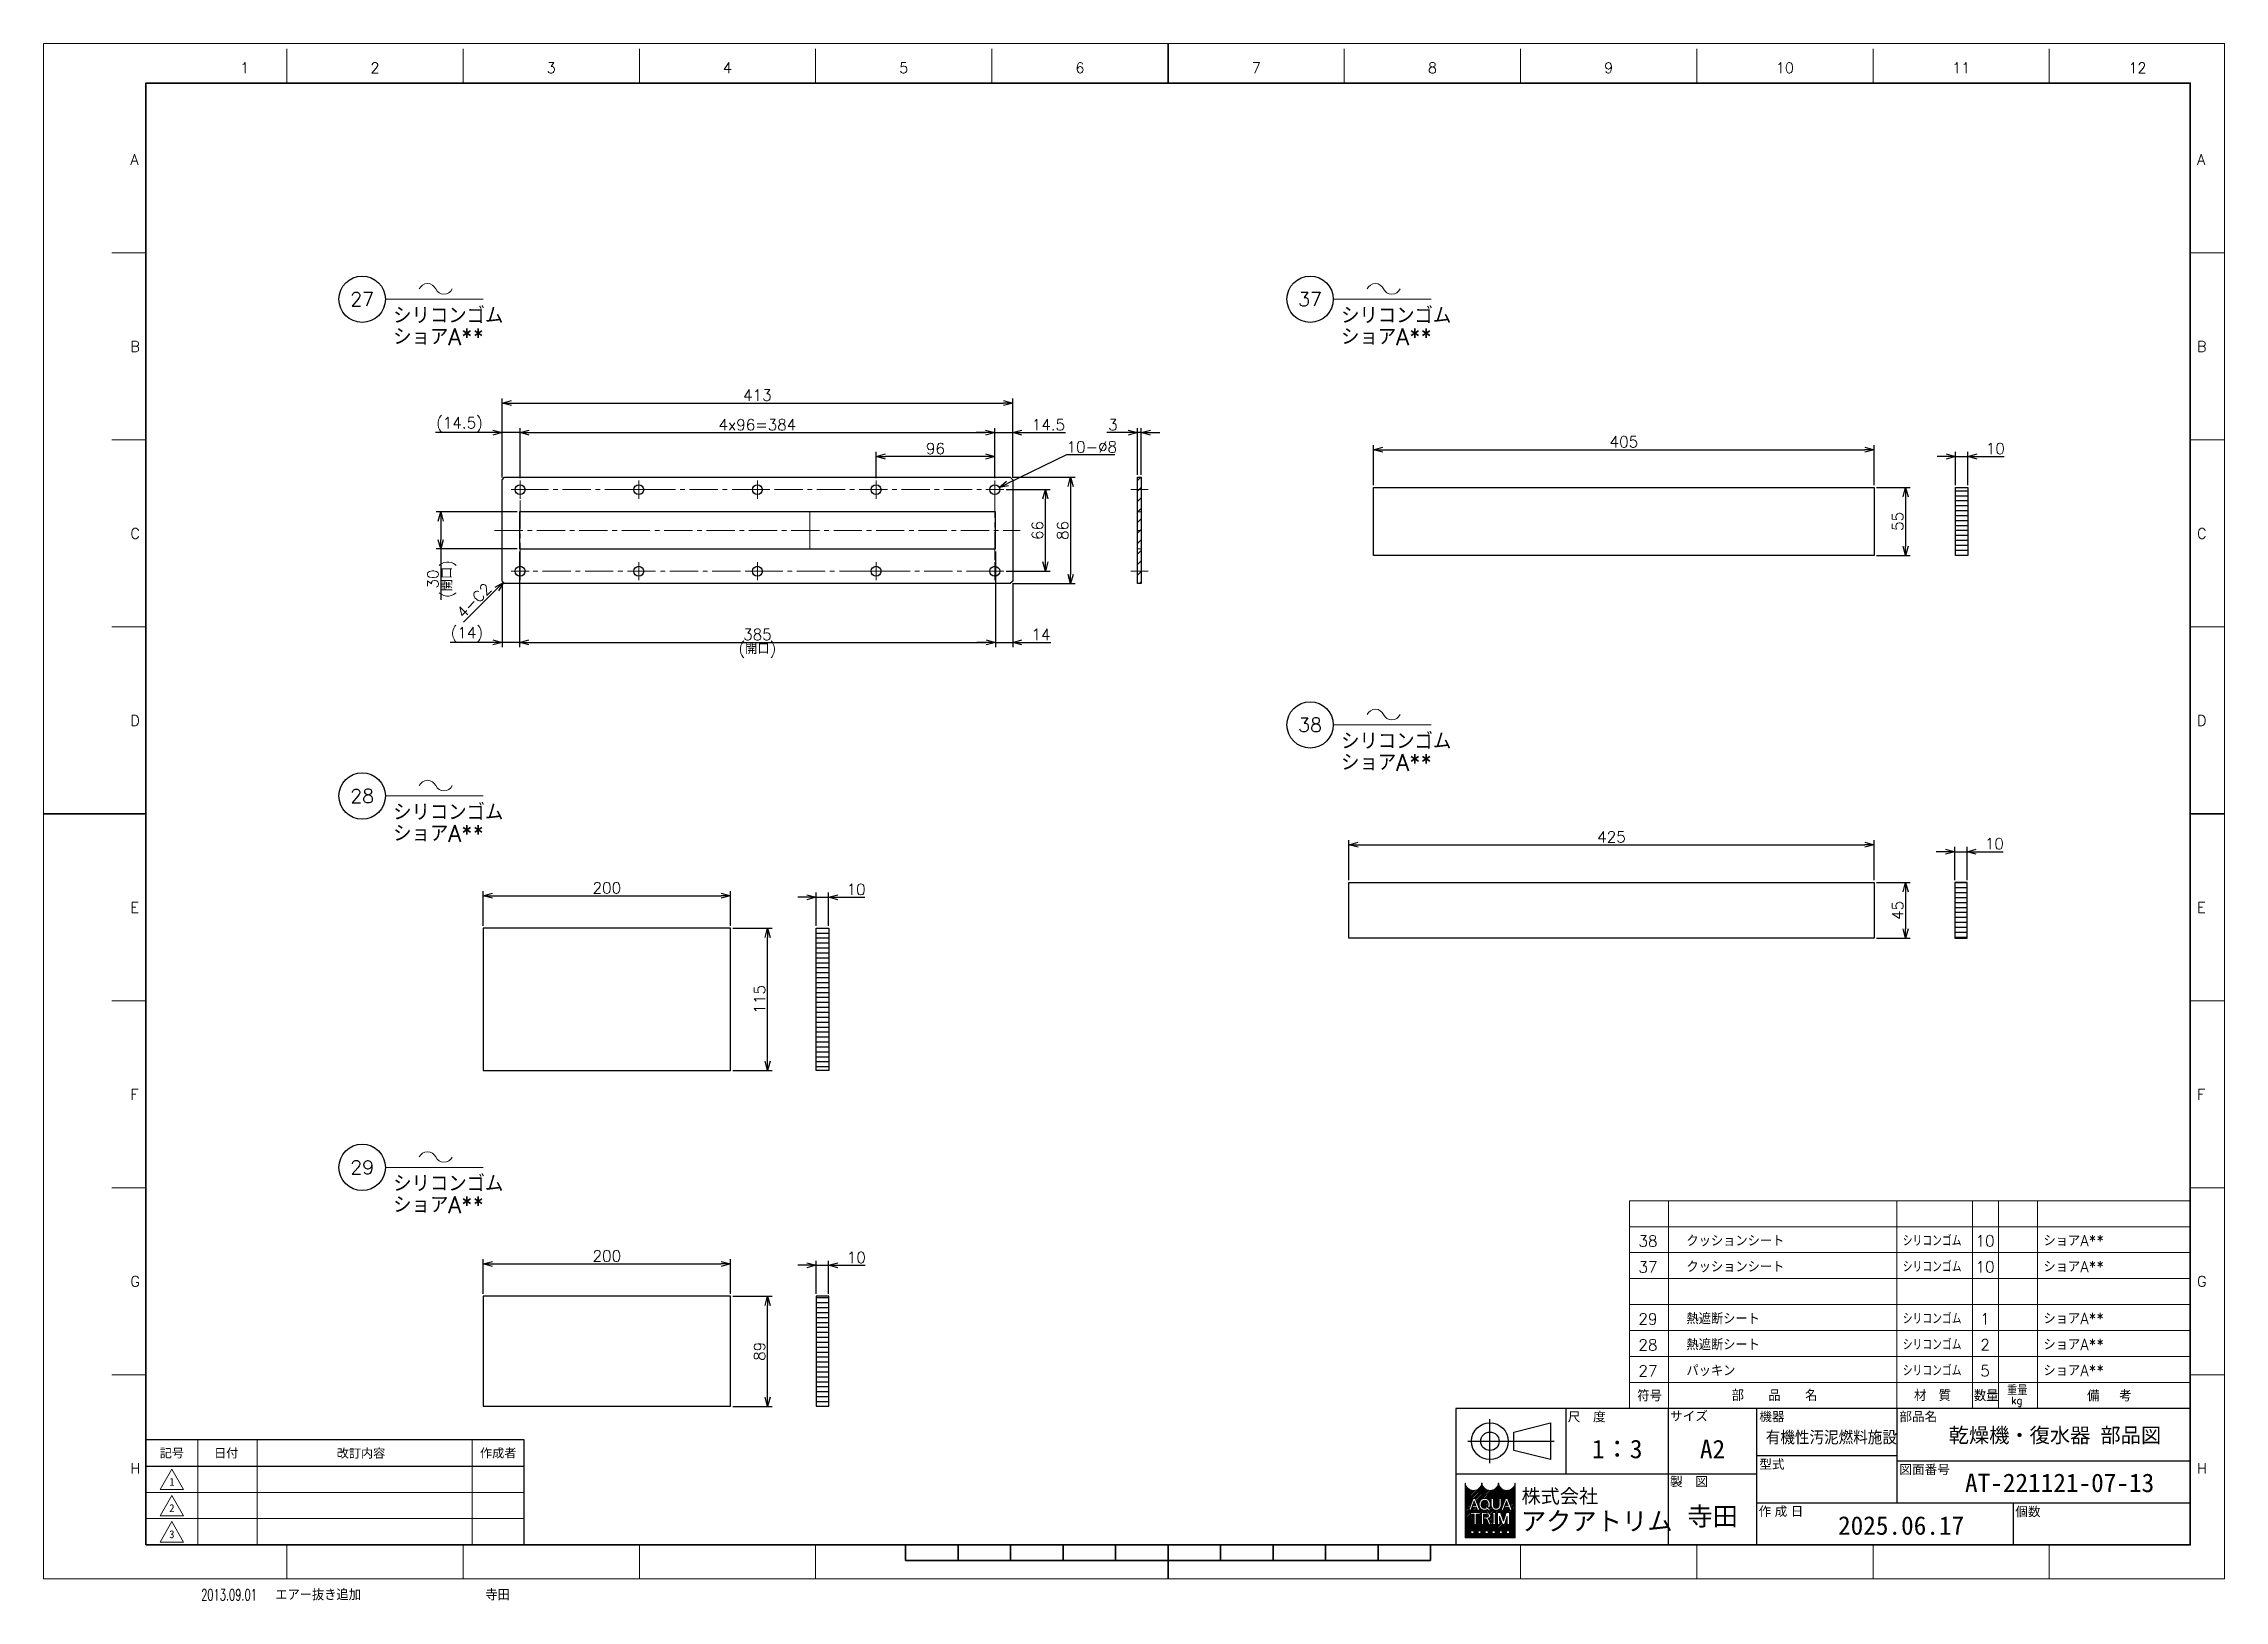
# Model space of a CAD drawing. Header units: millimetres. Extents: x 0 to 1764, y -17 to 1242.
import ezdxf
from ezdxf import colors
from ezdxf.entities.mleader import LeaderData, LeaderLine
from ezdxf.enums import TextEntityAlignment as Align
from ezdxf.math import Vec2, Vec3

# ---------------------------------------------------------------- set-up
doc = ezdxf.new("R2010")
doc.units = ezdxf.units.MM
doc.header["$LTSCALE"] = 1.2
doc.header["$PDMODE"] = 99
doc.header["$PDSIZE"] = 1
doc.linetypes.add('CENTER2', pattern=[28.575, 19.05, -3.175, 3.175, -3.175])
doc.linetypes.add('HIDDEN', pattern=[9.525, 6.35, -3.175])
for name, color, linetype, lineweight in [('04_HIDDEN', 2, 'HIDDEN', 13), ('05_CENTER', 4, 'CENTER2', 13), ('08_DIM', 3, 'Continuous', 13), ('90_FRAME', 5, 'Continuous', 35)]:
    doc.layers.add(name, color=color, linetype=linetype, lineweight=lineweight)
doc.layers.add('10_DRAFT', color=8, linetype='Continuous', lineweight=0, plot=False)
doc.layers.add('91_BLANK', color=5, linetype='Continuous', lineweight=0, plot=False)
doc.styles.add('KSS_TXT', font='txt.shx', dxfattribs={"bigfont": 'extfont2.shx'})
doc.styles.add('MS_G', font='MS Gothic.ttf')
doc.styles.get("Standard").update_dxf_attribs({"font": 'txt.shx', "bigfont": 'extfont2.shx'})
doc.styles.add('表題用', font='MS PGothic.ttf')
doc.dimstyles.new('KSS_DIM', dxfattribs={"dimscale": 3, "dimtxt": 3, "dimasz": 2.5, "dimexe": 1.25, "dimexo": 0.625, "dimtad": 1, "dimdsep": 46, "dimtxsty": 'KSS_TXT', "dimblk": 'OPEN30', "dimcen": 0, "dimazin": 2, "dimtfac": 0.75, "dimtmove": 0, "dimatfit": 3, "dimldrblk": 'OPEN30', "dimfxl": 1.25, "dimtolj": 1, "dimarcsym": 0})
doc.dimstyles.new('KSS_DIM$3', dxfattribs={"dimscale": 3, "dimtxt": 3, "dimasz": 2.5, "dimexe": 1.25, "dimexo": 0.625, "dimtad": 1, "dimtih": 1, "dimtoh": 1, "dimdsep": 46, "dimtxsty": 'KSS_TXT', "dimblk": 'OPEN30', "dimcen": 0, "dimazin": 2, "dimtfac": 0.75, "dimtofl": 0, "dimtmove": 0, "dimatfit": 3, "dimldrblk": 'OPEN30', "dimfxl": 1.25, "dimtolj": 1, "dimarcsym": 0})

msp = doc.modelspace()

# ---------------------------------------------------------------- texts
at = {"layer": '08_DIM', "style": 'KSS_TXT'}
for s, p in [('シリコンゴム', (282.789, 1015.02)), ('シリコンゴム', (1049.585, 1015.02)), ('ショアA**', (282.789, 997.821)), ('ショアA**', (1049.585, 997.821)), ('シリコンゴム', (1049.585, 670.772)), ('ショアA**', (1049.585, 653.573)), ('シリコンゴム', (282.789, 613.313)), ('ショアA**', (282.789, 596.114)), ('シリコンゴム', (282.789, 312.953)), ('ショアA**', (282.789, 295.754))]:
    msp.add_text(s, height=13.5, dxfattribs=at).set_placement(p)
at = {"layer": '90_FRAME', "color": 0, "lineweight": 13, "style": 'KSS_TXT'}
for s, p in [('1', (162.682, 1215.249)), ('2', (268.044, 1215.249)), ('3', (410.612, 1215.249)), ('4', (553.18, 1215.249)), ('5', (695.748, 1215.249)), ('6', (838.316, 1215.249)), ('7', (980.884, 1215.249)), ('8', (1123.453, 1215.249)), ('9', (1266.021, 1215.249)), ('10', (1408.589, 1215.249)), ('11', (1551.157, 1215.249)), ('12', (1693.725, 1215.249))]:
    msp.add_text(s, height=8.52, dxfattribs=at).set_placement(p, align=Align.BOTTOM_CENTER)
for s, p in [('A', (70.199, 1147.902)), ('A', (1741.947, 1147.902)), ('B', (70.199, 996.678)), ('B', (1741.947, 996.678)), ('C', (70.199, 845.454)), ('C', (1741.947, 845.454)), ('D', (70.199, 694.23)), ('D', (1741.947, 694.23)), ('E', (70.199, 543.006)), ('E', (1741.947, 543.006)), ('F', (70.199, 391.782)), ('F', (1741.947, 391.782)), ('G', (70.199, 240.558)), ('G', (1741.947, 240.558)), ('H', (70.199, 89.334)), ('H', (1741.947, 89.334))]:
    msp.add_text(s, height=8.52, dxfattribs=at).set_placement(p, align=Align.MIDDLE_LEFT)
at = {"layer": '90_FRAME', "color": 3, "lineweight": 13}
for s, p in [('38', (1297.772, 273.167)), ('10', (1570.491, 273.318)), ('37', (1297.772, 252.167)), ('10', (1570.491, 252.318)), ('29', (1297.772, 210.167)), ('1', (1570.491, 210.318)), ('28', (1297.772, 189.167)), ('2', (1570.491, 189.318)), ('27', (1297.772, 168.167)), ('5', (1570.491, 168.318))]:
    msp.add_text(s, height=9, dxfattribs=at).set_placement(p, align=Align.MIDDLE_CENTER)
for s, height, p in [('クッションシート', 9, (1328.925, 268.898)), ('ショアA**', 9, (1617.733, 269.018)), ('クッションシート', 9, (1328.925, 247.898)), ('ショアA**', 9, (1617.733, 248.018)), ('熱遮断シート', 9, (1328.925, 205.898)), ('ショアA**', 9, (1617.733, 206.018)), ('熱遮断シート', 9, (1328.925, 184.898)), ('ショアA**', 9, (1617.733, 185.018)), ('パッキン', 9, (1328.925, 163.898)), ('ショアA**', 9, (1617.733, 164.018)), ('符号', 9, (1289.209, 143.519)), ('部\u3000\u3000品\u3000\u3000名', 9, (1365.505, 143.846)), ('材\u3000質', 9, (1513.071, 143.738)), ('数量', 9, (1561.501, 143.67)), ('重量', 7.5, (1588.258, 148.578)), ('kg', 6, (1591.573, 141.24)), ('備  考', 9, (1653.04, 143.519)), ('エアー抜き追加', 9, (187.405, -17.392)), ('寺田', 9, (357.315, -17.392))]:
    msp.add_text(s, height=height, dxfattribs=at).set_placement(p)
for s, width, p in [('シリコンゴム', 0.8, (1503.9, 269.018)), ('シリコンゴム', 0.8, (1503.9, 248.018)), ('シリコンゴム', 0.8, (1503.9, 206.018)), ('シリコンゴム', 0.8, (1503.9, 185.018)), ('シリコンゴム', 0.8, (1503.9, 164.018)), ('2013.09.01', 0.65, (127.43, -17.392))]:
    msp.add_text(s, height=9, dxfattribs=dict(at, width=width)).set_placement(p)
at = {"layer": '90_FRAME', "color": 0, "style": '表題用'}
for s, p in [('尺\u3000度', (1232.904, 131.157)), ('サイズ', (1315.64, 131.716)), ('機器', (1387.819, 131.281)), ('部品名', (1501.105, 131.281)), ('型式', (1387.819, 92.72)), ('図面番号', (1501.105, 88.477)), ('製\u3000図', (1315.64, 78.681)), ('作 成 日', (1387.301, 54.624)), ('個数', (1594.969, 54.417))]:
    msp.add_text(s, height=7.5, dxfattribs=at).set_placement(p, align=Align.MIDDLE_LEFT)
at = {"layer": '90_FRAME', "color": 0, "style": 'MS_G'}
msp.add_text('乾燥機・復水器 部品図', height=12, dxfattribs=at).set_placement((1626.988, 110.167), align=Align.CENTER)
at = {"layer": '90_FRAME', "color": 0, "style": '表題用'}
for s, p in [('記号', (103.742, 101.735)), ('日付', (147.711, 101.735)), ('作成者', (367.742, 101.735))]:
    msp.add_text(s, height=7.2, dxfattribs=at).set_placement(p, align=Align.MIDDLE_CENTER)
at = {"layer": '90_FRAME', "color": 0}
for s, height, style, p in [('改訂内容', 7.2, '表題用', (256.742, 101.735)), ('A2', 15, 'MS_G', (1350.037, 104.918))]:
    msp.add_text(s, height=height, dxfattribs=dict(at, style=style)).set_placement(p, align=Align.MIDDLE)
at = {"layer": '90_FRAME', "color": 0, "style": 'MS_G', "width": 0.9}
msp.add_text('有機性汚泥燃料施設', height=9.6, dxfattribs=at).set_placement((1393.103, 109.737))
at = {"layer": '90_FRAME', "color": 0, "lineweight": 13, "style": 'MS_G'}
for s, p in [('1', (103.742, 78.4)), ('2', (103.742, 57.185)), ('3', (103.742, 35.971))]:
    msp.add_text(s, height=6.364, dxfattribs=at).set_placement(p, align=Align.MIDDLE)
at = {"layer": '90_FRAME', "color": 4, "style": 'MS_G'}
msp.add_text('株式会社', height=11.3412, dxfattribs=at).set_placement((1226.509, 66.858), align=Align.MIDDLE_CENTER)
at = {"layer": '90_FRAME', "color": 0, "style": 'MS_G'}
for s, p in [('AT-221121-07-13', (1554.25, 70.159)), ('2025.06.17', (1451.534, 35.633))]:
    msp.add_text(s, height=15, dxfattribs=at).set_placement(p)
at = {"layer": '90_FRAME', "color": 4, "style": 'MS_G'}
msp.add_text('アクアトリム', height=15, dxfattribs=at).set_placement((1194.945, 39.159))
at = {"layer": '90_FRAME', "color": 0, "style": 'MS_G'}
for tag, p in [('1：3', (1272.927, 104.918)), ('寺田', (1350.037, 50.821))]:
    msp.add_attdef(tag, text='', height=15, dxfattribs=at).set_placement(p, align=Align.MIDDLE)

# ---------------------------------------------------------------- blocks, each defined once
blk = doc.blocks.new('AM_BALLOON1')
at = {"transparency": 16777216}
blk.add_circle((0, 0), 5, dxfattribs=at)
blk.add_attdef('B_NUMBER', text='', height=3, dxfattribs=at).set_placement((0, 0), align=Align.MIDDLE_CENTER)
blk = doc.blocks.new('_OPEN')
at = {"color": 0, "linetype": 'ByBlock'}
for p, q in [((-1, 0.17), (0, 0)), ((0, 0), (-1, -0.17)), ((0, 0), (-1, 0))]:
    blk.add_line(p, q, dxfattribs=at)
blk = doc.blocks.new('p1ba05')
for centre, start, end in [((-2.95, 0.29), 24.2276, 155.5758), ((0, 1.62), 204.2276, 335.5758)]:
    blk.add_arc(centre, 1.62, start, end)
blk = doc.blocks.new('_Open30')
at = {"color": 0, "linetype": 'ByBlock', "lineweight": -2}
for p, q in [((-1, 0.27), (0, 0)), ((0, 0), (-1, -0.27)), ((0, 0), (-1, 0))]:
    blk.add_line(p, q, dxfattribs=at)
blk = doc.blocks.new('*D161')
at = {"layer": '08_DIM', "color": 0, "lineweight": -2, "transparency": 16777216}
for p, q in [((617.5, 551.2), (610, 551.2)), ((625, 528.1), (625, 555)), ((625, 551.2), (635, 551.2)), ((635, 528.1), (635, 555)), ((642.5, 551.2), (664.3, 551.2))]:
    blk.add_line(p, q, dxfattribs=at)
at = {"layer": 'Defpoints', "color": 0, "transparency": 16777216}
for p in [(635, 551.2), (625, 526.2), (635, 526.2)]:
    blk.add_point(p, dxfattribs=at)
at = {"layer": '08_DIM', "color": 0, "lineweight": -2, "transparency": 16777216, "xscale": 7.5, "yscale": 7.5, "zscale": 7.5}
blk.add_blockref('_Open30', (625, 551.2), dxfattribs=at)
at = {"layer": '08_DIM', "color": 0, "lineweight": -2, "transparency": 16777216, "xscale": 7.5, "yscale": 7.5, "zscale": 7.5, "rotation": 180}
blk.add_blockref('_Open30', (635, 551.2), dxfattribs=at)
at = {"layer": '08_DIM', "color": 0, "transparency": 16777216, "insert": (657.2, 557.6), "char_height": 9, "attachment_point": 5, "style": 'KSS_TXT'}
blk.add_mtext('\\A1;10', dxfattribs=at)
blk = doc.blocks.new('*D162')
at = {"layer": '08_DIM', "color": 0, "lineweight": -2, "transparency": 16777216}
for p, q in [((617.5, 253.6), (610, 253.6)), ((625, 230.4), (625, 257.3)), ((625, 253.6), (635, 253.6)), ((635, 230.4), (635, 257.3)), ((642.5, 253.6), (664.7, 253.6))]:
    blk.add_line(p, q, dxfattribs=at)
at = {"layer": 'Defpoints', "color": 0, "transparency": 16777216}
for p in [(635, 253.6), (625, 228.5), (635, 228.5)]:
    blk.add_point(p, dxfattribs=at)
at = {"layer": '08_DIM', "color": 0, "lineweight": -2, "transparency": 16777216, "xscale": 7.5, "yscale": 7.5, "zscale": 7.5}
blk.add_blockref('_Open30', (625, 253.6), dxfattribs=at)
at = {"layer": '08_DIM', "color": 0, "lineweight": -2, "transparency": 16777216, "xscale": 7.5, "yscale": 7.5, "zscale": 7.5, "rotation": 180}
blk.add_blockref('_Open30', (635, 253.6), dxfattribs=at)
at = {"layer": '08_DIM', "color": 0, "transparency": 16777216, "insert": (657.4, 259.9), "char_height": 9, "attachment_point": 5, "style": 'KSS_TXT'}
blk.add_mtext('\\A1;10', dxfattribs=at)
blk = doc.blocks.new('*D163')
at = {"layer": '08_DIM', "color": 0, "lineweight": -2, "transparency": 16777216}
for p, q in [((355.6, 528.1), (355.6, 556.2)), ((363.1, 552.4), (548.1, 552.4)), ((555.6, 528.1), (555.6, 556.2))]:
    blk.add_line(p, q, dxfattribs=at)
at = {"layer": 'Defpoints', "color": 0, "transparency": 16777216}
for p in [(555.6, 552.4), (355.6, 526.2), (555.6, 526.2)]:
    blk.add_point(p, dxfattribs=at)
at = {"layer": '08_DIM', "color": 0, "lineweight": -2, "transparency": 16777216, "xscale": 7.5, "yscale": 7.5, "zscale": 7.5, "rotation": 180}
blk.add_blockref('_Open30', (355.6, 552.4), dxfattribs=at)
at = {"layer": '08_DIM', "color": 0, "lineweight": -2, "transparency": 16777216, "xscale": 7.5, "yscale": 7.5, "zscale": 7.5}
blk.add_blockref('_Open30', (555.6, 552.4), dxfattribs=at)
at = {"layer": '08_DIM', "color": 0, "transparency": 16777216, "insert": (455.6, 558.8), "char_height": 9, "attachment_point": 5, "style": 'KSS_TXT'}
blk.add_mtext('\\A1;200', dxfattribs=at)
blk = doc.blocks.new('*D164')
at = {"layer": '08_DIM', "color": 0, "lineweight": -2, "transparency": 16777216}
for p, q in [((557.5, 526.2), (589.3, 526.2)), ((585.6, 418.7), (585.6, 518.7)), ((557.5, 411.2), (589.3, 411.2))]:
    blk.add_line(p, q, dxfattribs=at)
at = {"layer": 'Defpoints', "color": 0, "transparency": 16777216}
for p in [(555.6, 526.2), (585.6, 526.2), (555.6, 411.2)]:
    blk.add_point(p, dxfattribs=at)
at = {"layer": '08_DIM', "color": 0, "lineweight": -2, "transparency": 16777216, "xscale": 7.5, "yscale": 7.5, "zscale": 7.5}
for p, rotation in [((585.6, 526.2), 90), ((585.6, 411.2), 270)]:
    blk.add_blockref('_Open30', p, dxfattribs=dict(at, rotation=rotation))
at = {"layer": '08_DIM', "color": 0, "transparency": 16777216, "insert": (579.2, 468.7), "char_height": 9, "attachment_point": 5, "rotation": 90, "style": 'KSS_TXT'}
blk.add_mtext('\\A1;115', dxfattribs=at)
blk = doc.blocks.new('*D165')
at = {"layer": '08_DIM', "color": 0, "lineweight": -2, "transparency": 16777216}
for p, q in [((355.6, 230.4), (355.6, 258.5)), ((363.1, 254.7), (548.1, 254.7)), ((555.6, 230.4), (555.6, 258.5))]:
    blk.add_line(p, q, dxfattribs=at)
at = {"layer": 'Defpoints', "color": 0, "transparency": 16777216}
for p in [(555.6, 254.7), (355.6, 228.5), (555.6, 228.5)]:
    blk.add_point(p, dxfattribs=at)
at = {"layer": '08_DIM', "color": 0, "lineweight": -2, "transparency": 16777216, "xscale": 7.5, "yscale": 7.5, "zscale": 7.5, "rotation": 180}
blk.add_blockref('_Open30', (355.6, 254.7), dxfattribs=at)
at = {"layer": '08_DIM', "color": 0, "lineweight": -2, "transparency": 16777216, "xscale": 7.5, "yscale": 7.5, "zscale": 7.5}
blk.add_blockref('_Open30', (555.6, 254.7), dxfattribs=at)
at = {"layer": '08_DIM', "color": 0, "transparency": 16777216, "insert": (455.6, 261.1), "char_height": 9, "attachment_point": 5, "style": 'KSS_TXT'}
blk.add_mtext('\\A1;200', dxfattribs=at)
blk = doc.blocks.new('*D166')
at = {"layer": '08_DIM', "color": 0, "lineweight": -2, "transparency": 16777216}
for p, q in [((557.5, 228.5), (589.3, 228.5)), ((585.6, 147), (585.6, 221)), ((557.5, 139.5), (589.3, 139.5))]:
    blk.add_line(p, q, dxfattribs=at)
at = {"layer": 'Defpoints', "color": 0, "transparency": 16777216}
for p in [(555.6, 228.5), (585.6, 228.5), (555.6, 139.5)]:
    blk.add_point(p, dxfattribs=at)
at = {"layer": '08_DIM', "color": 0, "lineweight": -2, "transparency": 16777216, "xscale": 7.5, "yscale": 7.5, "zscale": 7.5}
for p, rotation in [((585.6, 228.5), 90), ((585.6, 139.5), 270)]:
    blk.add_blockref('_Open30', p, dxfattribs=dict(at, rotation=rotation))
at = {"layer": '08_DIM', "color": 0, "transparency": 16777216, "insert": (579.2, 184), "char_height": 9, "attachment_point": 5, "rotation": 90, "style": 'KSS_TXT'}
blk.add_mtext('\\A1;89', dxfattribs=at)
blk = doc.blocks.new('*D167')
at = {"layer": '08_DIM', "color": 0, "lineweight": -2, "transparency": 16777216}
for p, q in [((385.4, 890.1), (385.4, 930.7)), ((392.9, 927), (761.9, 927)), ((769.4, 890.1), (769.4, 930.7))]:
    blk.add_line(p, q, dxfattribs=at)
at = {"layer": 'Defpoints', "color": 0, "transparency": 16777216}
for p in [(769.4, 927), (385.4, 888.2), (769.4, 888.2)]:
    blk.add_point(p, dxfattribs=at)
at = {"layer": '08_DIM', "color": 0, "lineweight": -2, "transparency": 16777216, "xscale": 7.5, "yscale": 7.5, "zscale": 7.5, "rotation": 180}
blk.add_blockref('_Open30', (385.4, 927), dxfattribs=at)
at = {"layer": '08_DIM', "color": 0, "lineweight": -2, "transparency": 16777216, "xscale": 7.5, "yscale": 7.5, "zscale": 7.5}
blk.add_blockref('_Open30', (769.4, 927), dxfattribs=at)
at = {"layer": '08_DIM', "color": 0, "transparency": 16777216, "insert": (577.4, 933.4), "char_height": 9, "attachment_point": 5, "style": 'KSS_TXT'}
blk.add_mtext('\\A1;4x96=384', dxfattribs=at)
blk = doc.blocks.new('*D168')
at = {"layer": '08_DIM', "color": 0, "lineweight": -2, "transparency": 16777216}
for p, q in [((673.4, 890.1), (673.4, 911.4)), ((761.9, 907.7), (680.9, 907.7)), ((769.4, 890.1), (769.4, 911.4))]:
    blk.add_line(p, q, dxfattribs=at)
at = {"layer": 'Defpoints', "color": 0, "transparency": 16777216}
for p in [(673.4, 907.7), (673.4, 888.2), (769.4, 888.2)]:
    blk.add_point(p, dxfattribs=at)
at = {"layer": '08_DIM', "color": 0, "lineweight": -2, "transparency": 16777216, "xscale": 7.5, "yscale": 7.5, "zscale": 7.5, "rotation": 180}
blk.add_blockref('_Open30', (673.4, 907.7), dxfattribs=at)
at = {"layer": '08_DIM', "color": 0, "lineweight": -2, "transparency": 16777216, "xscale": 7.5, "yscale": 7.5, "zscale": 7.5}
blk.add_blockref('_Open30', (769.4, 907.7), dxfattribs=at)
at = {"layer": '08_DIM', "color": 0, "transparency": 16777216, "insert": (721.4, 914.1), "char_height": 9, "attachment_point": 5, "style": 'KSS_TXT'}
blk.add_mtext('\\A1;96', dxfattribs=at)
blk = doc.blocks.new('*D169')
at = {"layer": '08_DIM', "color": 0, "lineweight": -2, "transparency": 16777216}
for p, q in [((761.9, 927), (754.4, 927)), ((769.4, 890.1), (769.4, 930.7)), ((769.4, 927), (783.9, 927)), ((783.9, 890.8), (783.9, 930.7)), ((791.4, 927), (826.7, 927))]:
    blk.add_line(p, q, dxfattribs=at)
at = {"layer": 'Defpoints', "color": 0, "transparency": 16777216}
for p in [(783.9, 927), (769.4, 888.2), (783.9, 888.9)]:
    blk.add_point(p, dxfattribs=at)
at = {"layer": '08_DIM', "color": 0, "lineweight": -2, "transparency": 16777216, "xscale": 7.5, "yscale": 7.5, "zscale": 7.5}
blk.add_blockref('_Open30', (769.4, 927), dxfattribs=at)
at = {"layer": '08_DIM', "color": 0, "lineweight": -2, "transparency": 16777216, "xscale": 7.5, "yscale": 7.5, "zscale": 7.5, "rotation": 180}
blk.add_blockref('_Open30', (783.9, 927), dxfattribs=at)
at = {"layer": '08_DIM', "color": 0, "transparency": 16777216, "insert": (812.8, 933.4), "char_height": 9, "attachment_point": 5, "style": 'KSS_TXT'}
blk.add_mtext('\\A1;14.5', dxfattribs=at)
blk = doc.blocks.new('*D170')
at = {"layer": '08_DIM', "color": 0, "lineweight": -2, "transparency": 16777216}
for p, q in [((370.9, 890.8), (370.9, 954.7)), ((783.9, 890.8), (783.9, 954.7)), ((378.4, 950.9), (776.4, 950.9))]:
    blk.add_line(p, q, dxfattribs=at)
at = {"layer": 'Defpoints', "color": 0, "transparency": 16777216}
for p in [(783.9, 950.9), (370.9, 888.9), (783.9, 888.9)]:
    blk.add_point(p, dxfattribs=at)
at = {"layer": '08_DIM', "color": 0, "lineweight": -2, "transparency": 16777216, "xscale": 7.5, "yscale": 7.5, "zscale": 7.5, "rotation": 180}
blk.add_blockref('_Open30', (370.9, 950.9), dxfattribs=at)
at = {"layer": '08_DIM', "color": 0, "lineweight": -2, "transparency": 16777216, "xscale": 7.5, "yscale": 7.5, "zscale": 7.5}
blk.add_blockref('_Open30', (783.9, 950.9), dxfattribs=at)
at = {"layer": '08_DIM', "color": 0, "transparency": 16777216, "insert": (577.4, 957.3), "char_height": 9, "attachment_point": 5, "style": 'KSS_TXT'}
blk.add_mtext('\\A1;413', dxfattribs=at)
blk = doc.blocks.new('*D171')
at = {"layer": '08_DIM', "color": 0, "lineweight": -2, "transparency": 16777216}
for p, q in [((363.4, 927), (316.9, 927)), ((370.9, 890.8), (370.9, 930.7)), ((385.4, 927), (370.9, 927)), ((385.4, 890.1), (385.4, 930.7)), ((392.9, 927), (400.4, 927))]:
    blk.add_line(p, q, dxfattribs=at)
at = {"layer": 'Defpoints', "color": 0, "transparency": 16777216}
for p in [(370.9, 927), (370.9, 888.9), (385.4, 888.2)]:
    blk.add_point(p, dxfattribs=at)
at = {"layer": '08_DIM', "color": 0, "lineweight": -2, "transparency": 16777216, "xscale": 7.5, "yscale": 7.5, "zscale": 7.5}
blk.add_blockref('_Open30', (370.9, 927), dxfattribs=at)
at = {"layer": '08_DIM', "color": 0, "lineweight": -2, "transparency": 16777216, "xscale": 7.5, "yscale": 7.5, "zscale": 7.5, "rotation": 180}
blk.add_blockref('_Open30', (385.4, 927), dxfattribs=at)
at = {"layer": '08_DIM', "color": 0, "transparency": 16777216, "insert": (336.4, 933.4), "char_height": 9, "attachment_point": 5, "style": 'KSS_TXT'}
blk.add_mtext('\\A1;(14.5)', dxfattribs=at)
blk = doc.blocks.new('*D172')
at = {"layer": '08_DIM', "color": 0, "lineweight": -2, "transparency": 16777216}
for p, q in [((384.9, 831), (384.9, 753.5)), ((370.9, 805), (370.9, 753.5)), ((363.4, 757.3), (328.9, 757.3)), ((384.9, 757.3), (370.9, 757.3)), ((392.4, 757.3), (399.9, 757.3))]:
    blk.add_line(p, q, dxfattribs=at)
at = {"layer": 'Defpoints', "color": 0, "transparency": 16777216}
for p in [(384.9, 832.9), (370.9, 806.9), (370.9, 757.3)]:
    blk.add_point(p, dxfattribs=at)
at = {"layer": '08_DIM', "color": 0, "lineweight": -2, "transparency": 16777216, "xscale": 7.5, "yscale": 7.5, "zscale": 7.5}
blk.add_blockref('_Open30', (370.9, 757.3), dxfattribs=at)
at = {"layer": '08_DIM', "color": 0, "lineweight": -2, "transparency": 16777216, "xscale": 7.5, "yscale": 7.5, "zscale": 7.5, "rotation": 180}
blk.add_blockref('_Open30', (384.9, 757.3), dxfattribs=at)
at = {"layer": '08_DIM', "color": 0, "transparency": 16777216, "insert": (342.4, 763.7), "char_height": 9, "attachment_point": 5, "style": 'KSS_TXT'}
blk.add_mtext('\\A1;(14)', dxfattribs=at)
blk = doc.blocks.new('*D173')
at = {"layer": '08_DIM', "color": 0, "lineweight": -2, "transparency": 16777216}
for p, q in [((384.9, 831), (384.9, 753.5)), ((769.9, 831), (769.9, 753.5)), ((392.4, 757.3), (762.4, 757.3))]:
    blk.add_line(p, q, dxfattribs=at)
at = {"layer": 'Defpoints', "color": 0, "transparency": 16777216}
for p in [(384.9, 832.9), (769.9, 832.9), (769.9, 757.3)]:
    blk.add_point(p, dxfattribs=at)
at = {"layer": '08_DIM', "color": 0, "lineweight": -2, "transparency": 16777216, "xscale": 7.5, "yscale": 7.5, "zscale": 7.5, "rotation": 180}
blk.add_blockref('_Open30', (384.9, 757.3), dxfattribs=at)
at = {"layer": '08_DIM', "color": 0, "lineweight": -2, "transparency": 16777216, "xscale": 7.5, "yscale": 7.5, "zscale": 7.5}
blk.add_blockref('_Open30', (769.9, 757.3), dxfattribs=at)
at = {"layer": '08_DIM', "color": 0, "transparency": 16777216, "char_height": 9, "attachment_point": 5, "style": 'KSS_TXT'}
for s, insert in [('\\A1;(開口)', (577.4, 750.9)), ('\\A1;385', (577.4, 763.7))]:
    blk.add_mtext(s, dxfattribs=dict(at, insert=insert))
blk = doc.blocks.new('*D174')
at = {"layer": '08_DIM', "color": 0, "lineweight": -2, "transparency": 16777216}
for p, q in [((769.9, 831), (769.9, 753.5)), ((783.9, 805), (783.9, 753.5)), ((762.4, 757.3), (754.9, 757.3)), ((769.9, 757.3), (783.9, 757.3)), ((791.4, 757.3), (814.7, 757.3))]:
    blk.add_line(p, q, dxfattribs=at)
at = {"layer": 'Defpoints', "color": 0, "transparency": 16777216}
for p in [(769.9, 832.9), (783.9, 806.9), (783.9, 757.3)]:
    blk.add_point(p, dxfattribs=at)
at = {"layer": '08_DIM', "color": 0, "lineweight": -2, "transparency": 16777216, "xscale": 7.5, "yscale": 7.5, "zscale": 7.5}
blk.add_blockref('_Open30', (769.9, 757.3), dxfattribs=at)
at = {"layer": '08_DIM', "color": 0, "lineweight": -2, "transparency": 16777216, "xscale": 7.5, "yscale": 7.5, "zscale": 7.5, "rotation": 180}
blk.add_blockref('_Open30', (783.9, 757.3), dxfattribs=at)
at = {"layer": '08_DIM', "color": 0, "transparency": 16777216, "insert": (806.8, 763.7), "char_height": 9, "attachment_point": 5, "style": 'KSS_TXT'}
blk.add_mtext('\\A1;14', dxfattribs=at)
blk = doc.blocks.new('*D175')
at = {"layer": '08_DIM', "color": 0, "lineweight": -2, "transparency": 16777216}
for p, q in [((778.6, 880.9), (814.1, 880.9)), ((810.4, 822.4), (810.4, 873.4)), ((778.6, 814.9), (814.1, 814.9))]:
    blk.add_line(p, q, dxfattribs=at)
at = {"layer": 'Defpoints', "color": 0, "transparency": 16777216}
for p in [(776.8, 880.9), (810.4, 880.9), (776.8, 814.9)]:
    blk.add_point(p, dxfattribs=at)
at = {"layer": '08_DIM', "color": 0, "lineweight": -2, "transparency": 16777216, "xscale": 7.5, "yscale": 7.5, "zscale": 7.5}
for p, rotation in [((810.4, 880.9), 90), ((810.4, 814.9), 270)]:
    blk.add_blockref('_Open30', p, dxfattribs=dict(at, rotation=rotation))
at = {"layer": '08_DIM', "color": 0, "transparency": 16777216, "insert": (804, 847.9), "char_height": 9, "attachment_point": 5, "rotation": 90, "style": 'KSS_TXT'}
blk.add_mtext('\\A1;66', dxfattribs=at)
blk = doc.blocks.new('*D176')
at = {"layer": '08_DIM', "color": 0, "lineweight": -2, "transparency": 16777216}
for p, q in [((783.8, 890.9), (834.5, 890.9)), ((830.8, 883.4), (830.8, 812.4)), ((783.8, 804.9), (834.5, 804.9))]:
    blk.add_line(p, q, dxfattribs=at)
at = {"layer": 'Defpoints', "color": 0, "transparency": 16777216}
for p in [(781.9, 890.9), (781.9, 804.9), (830.8, 804.9)]:
    blk.add_point(p, dxfattribs=at)
at = {"layer": '08_DIM', "color": 0, "lineweight": -2, "transparency": 16777216, "xscale": 7.5, "yscale": 7.5, "zscale": 7.5}
for p, rotation in [((830.8, 890.9), 90), ((830.8, 804.9), 270)]:
    blk.add_blockref('_Open30', p, dxfattribs=dict(at, rotation=rotation))
at = {"layer": '08_DIM', "color": 0, "transparency": 16777216, "insert": (824.4, 847.9), "char_height": 9, "attachment_point": 5, "rotation": 90, "style": 'KSS_TXT'}
blk.add_mtext('\\A1;86', dxfattribs=at)
blk = doc.blocks.new('*D177')
at = {"layer": '08_DIM', "color": 0, "lineweight": -2, "transparency": 16777216}
for p, q in [((827.3, 909), (779.8, 885.9)), ((866.6, 909), (827.3, 909))]:
    blk.add_line(p, q, dxfattribs=at)
at = {"layer": 'Defpoints', "color": 0, "transparency": 16777216}
for p in [(773, 882.6), (765.8, 879.1)]:
    blk.add_point(p, dxfattribs=at)
at = {"layer": '08_DIM', "color": 0, "lineweight": -2, "transparency": 16777216, "xscale": 7.5, "yscale": 7.5, "zscale": 7.5, "rotation": 205.9170667939006}
blk.add_blockref('_Open30', (773, 882.6), dxfattribs=at)
at = {"layer": '08_DIM', "color": 0, "transparency": 16777216, "insert": (847.9, 915.4), "char_height": 9, "attachment_point": 5, "style": 'KSS_TXT'}
blk.add_mtext('\\A1;10-%%C8', dxfattribs=at)
blk = doc.blocks.new('*D178')
at = {"layer": '08_DIM', "color": 0, "lineweight": -2, "transparency": 16777216}
blk.add_line((366.6, 800.6), (339.7, 773.7), dxfattribs=at)
at = {"layer": 'Defpoints', "color": 0, "transparency": 16777216}
for p in [(371.9, 805.9), (333.5, 767.5), (333.5, 767.5)]:
    blk.add_point(p, dxfattribs=at)
at = {"layer": '08_DIM', "color": 0, "lineweight": -2, "transparency": 16777216, "xscale": 7.5, "yscale": 7.5, "zscale": 7.5, "rotation": 45}
blk.add_blockref('_Open30', (371.9, 805.9), dxfattribs=at)
at = {"layer": '08_DIM', "color": 0, "transparency": 16777216, "insert": (348.2, 791.2), "char_height": 9, "attachment_point": 5, "rotation": 45, "style": 'KSS_TXT'}
blk.add_mtext('\\A1;4-C2', dxfattribs=at)
blk = doc.blocks.new('*D179')
at = {"layer": '08_DIM', "color": 0, "lineweight": -2, "transparency": 16777216}
for p, q in [((383, 862.9), (317.6, 862.9)), ((321.3, 855.4), (321.3, 840.4)), ((383, 832.9), (317.6, 832.9)), ((321.3, 832.9), (321.3, 791.8))]:
    blk.add_line(p, q, dxfattribs=at)
at = {"layer": 'Defpoints', "color": 0, "transparency": 16777216}
for p in [(384.9, 862.9), (321.3, 832.9), (384.9, 832.9)]:
    blk.add_point(p, dxfattribs=at)
at = {"layer": '08_DIM', "color": 0, "lineweight": -2, "transparency": 16777216, "xscale": 7.5, "yscale": 7.5, "zscale": 7.5}
for p, rotation in [((321.3, 862.9), 90), ((321.3, 832.9), 270)]:
    blk.add_blockref('_Open30', p, dxfattribs=dict(at, rotation=rotation))
at = {"layer": '08_DIM', "color": 0, "transparency": 16777216, "char_height": 9, "attachment_point": 5, "rotation": 90, "style": 'KSS_TXT'}
for s, insert in [('\\A1;30', (314.9, 808.6)), ('\\A1;(開口)', (327.7, 808.6))]:
    blk.add_mtext(s, dxfattribs=dict(at, insert=insert))
blk = doc.blocks.new('*D180')
at = {"layer": '08_DIM', "color": 0, "lineweight": -2, "transparency": 16777216}
for p, q in [((877.3, 927), (860.1, 927)), ((884.8, 892.8), (884.8, 930.7)), ((887.8, 927), (884.8, 927)), ((887.8, 892.8), (887.8, 930.7)), ((895.3, 927), (902.8, 927))]:
    blk.add_line(p, q, dxfattribs=at)
at = {"layer": 'Defpoints', "color": 0, "transparency": 16777216}
for p in [(884.8, 927), (884.8, 890.9), (887.8, 890.9)]:
    blk.add_point(p, dxfattribs=at)
at = {"layer": '08_DIM', "color": 0, "lineweight": -2, "transparency": 16777216, "xscale": 7.5, "yscale": 7.5, "zscale": 7.5}
blk.add_blockref('_Open30', (884.8, 927), dxfattribs=at)
at = {"layer": '08_DIM', "color": 0, "lineweight": -2, "transparency": 16777216, "xscale": 7.5, "yscale": 7.5, "zscale": 7.5, "rotation": 180}
blk.add_blockref('_Open30', (887.8, 927), dxfattribs=at)
at = {"layer": '08_DIM', "color": 0, "transparency": 16777216, "insert": (865, 933.4), "char_height": 9, "attachment_point": 5, "style": 'KSS_TXT'}
blk.add_mtext('\\A1;3', dxfattribs=at)
blk = doc.blocks.new('A$C00BE3D68')
h = blk.add_hatch()
h.set_pattern_fill('_USER', color=3, scale=4, angle=90, pattern_type=0)
h.set_pattern_definition([(90, (-21635.0555, -19974.697), (-4, 2e-16), [])])
h.paths.add_polyline_path([(0, 10), (0, 0), (45, 0), (45, 10)])
at = {"color": 3}
blk.add_lwpolyline([(0, 0), (45, 0), (45, 10), (0, 10)], close=True, dxfattribs=at)
blk = doc.blocks.new('*D181')
at = {"layer": '08_DIM', "color": 0, "lineweight": -2, "transparency": 16777216}
for p, q in [((1075.8, 884.5), (1075.8, 917)), ((1083.3, 913.2), (1473.3, 913.2)), ((1480.8, 884.5), (1480.8, 917))]:
    blk.add_line(p, q, dxfattribs=at)
at = {"layer": 'Defpoints', "color": 0, "transparency": 16777216}
for p in [(1480.8, 913.2), (1075.8, 882.7), (1480.8, 882.7)]:
    blk.add_point(p, dxfattribs=at)
at = {"layer": '08_DIM', "color": 0, "lineweight": -2, "transparency": 16777216, "xscale": 7.5, "yscale": 7.5, "zscale": 7.5, "rotation": 180}
blk.add_blockref('_Open30', (1075.8, 913.2), dxfattribs=at)
at = {"layer": '08_DIM', "color": 0, "lineweight": -2, "transparency": 16777216, "xscale": 7.5, "yscale": 7.5, "zscale": 7.5}
blk.add_blockref('_Open30', (1480.8, 913.2), dxfattribs=at)
at = {"layer": '08_DIM', "color": 0, "transparency": 16777216, "insert": (1278.3, 919.6), "char_height": 9, "attachment_point": 5, "style": 'KSS_TXT'}
blk.add_mtext('\\A1;405', dxfattribs=at)
blk = doc.blocks.new('*D182')
at = {"layer": '08_DIM', "color": 0, "lineweight": -2, "transparency": 16777216}
for p, q in [((1482.6, 882.7), (1510, 882.7)), ((1506.2, 875.2), (1506.2, 835.2)), ((1482.6, 827.7), (1510, 827.7))]:
    blk.add_line(p, q, dxfattribs=at)
at = {"layer": 'Defpoints', "color": 0, "transparency": 16777216}
for p in [(1480.8, 882.7), (1480.8, 827.7), (1506.2, 827.7)]:
    blk.add_point(p, dxfattribs=at)
at = {"layer": '08_DIM', "color": 0, "lineweight": -2, "transparency": 16777216, "xscale": 7.5, "yscale": 7.5, "zscale": 7.5}
for p, rotation in [((1506.2, 882.7), 90), ((1506.2, 827.7), 270)]:
    blk.add_blockref('_Open30', p, dxfattribs=dict(at, rotation=rotation))
at = {"layer": '08_DIM', "color": 0, "transparency": 16777216, "insert": (1499.8, 855.2), "char_height": 9, "attachment_point": 5, "rotation": 90, "style": 'KSS_TXT'}
blk.add_mtext('\\A1;55', dxfattribs=at)
blk = doc.blocks.new('*D183')
at = {"layer": '08_DIM', "color": 0, "lineweight": -2, "transparency": 16777216}
for p, q in [((1538.4, 588.1), (1530.9, 588.1)), ((1545.9, 565), (1545.9, 591.9)), ((1545.9, 588.1), (1555.9, 588.1)), ((1555.9, 565), (1555.9, 591.9)), ((1563.4, 588.1), (1585.2, 588.1))]:
    blk.add_line(p, q, dxfattribs=at)
at = {"layer": 'Defpoints', "color": 0, "transparency": 16777216}
for p in [(1555.9, 588.1), (1545.9, 563.1), (1555.9, 563.1)]:
    blk.add_point(p, dxfattribs=at)
at = {"layer": '08_DIM', "color": 0, "lineweight": -2, "transparency": 16777216, "xscale": 7.5, "yscale": 7.5, "zscale": 7.5}
blk.add_blockref('_Open30', (1545.9, 588.1), dxfattribs=at)
at = {"layer": '08_DIM', "color": 0, "lineweight": -2, "transparency": 16777216, "xscale": 7.5, "yscale": 7.5, "zscale": 7.5, "rotation": 180}
blk.add_blockref('_Open30', (1555.9, 588.1), dxfattribs=at)
at = {"layer": '08_DIM', "color": 0, "transparency": 16777216, "insert": (1578, 594.5), "char_height": 9, "attachment_point": 5, "style": 'KSS_TXT'}
blk.add_mtext('\\A1;10', dxfattribs=at)
blk = doc.blocks.new('*D184')
at = {"layer": '08_DIM', "color": 0, "lineweight": -2, "transparency": 16777216}
for p, q in [((1539.1, 907.7), (1531.6, 907.7)), ((1546.6, 884.5), (1546.6, 911.4)), ((1546.6, 907.7), (1556.6, 907.7)), ((1556.6, 884.5), (1556.6, 911.4)), ((1564.1, 907.7), (1585.9, 907.7))]:
    blk.add_line(p, q, dxfattribs=at)
at = {"layer": 'Defpoints', "color": 0, "transparency": 16777216}
for p in [(1556.6, 907.7), (1546.6, 882.7), (1556.6, 882.7)]:
    blk.add_point(p, dxfattribs=at)
at = {"layer": '08_DIM', "color": 0, "lineweight": -2, "transparency": 16777216, "xscale": 7.5, "yscale": 7.5, "zscale": 7.5}
blk.add_blockref('_Open30', (1546.6, 907.7), dxfattribs=at)
at = {"layer": '08_DIM', "color": 0, "lineweight": -2, "transparency": 16777216, "xscale": 7.5, "yscale": 7.5, "zscale": 7.5, "rotation": 180}
blk.add_blockref('_Open30', (1556.6, 907.7), dxfattribs=at)
at = {"layer": '08_DIM', "color": 0, "transparency": 16777216, "insert": (1578.8, 914.1), "char_height": 9, "attachment_point": 5, "style": 'KSS_TXT'}
blk.add_mtext('\\A1;10', dxfattribs=at)
blk = doc.blocks.new('*D185')
at = {"layer": '08_DIM', "color": 0, "lineweight": -2, "transparency": 16777216}
for p, q in [((1055.8, 565), (1055.8, 597.4)), ((1063.3, 593.7), (1473.3, 593.7)), ((1480.8, 565), (1480.8, 597.4))]:
    blk.add_line(p, q, dxfattribs=at)
at = {"layer": 'Defpoints', "color": 0, "transparency": 16777216}
for p in [(1480.8, 593.7), (1055.8, 563.1), (1480.8, 563.1)]:
    blk.add_point(p, dxfattribs=at)
at = {"layer": '08_DIM', "color": 0, "lineweight": -2, "transparency": 16777216, "xscale": 7.5, "yscale": 7.5, "zscale": 7.5, "rotation": 180}
blk.add_blockref('_Open30', (1055.8, 593.7), dxfattribs=at)
at = {"layer": '08_DIM', "color": 0, "lineweight": -2, "transparency": 16777216, "xscale": 7.5, "yscale": 7.5, "zscale": 7.5}
blk.add_blockref('_Open30', (1480.8, 593.7), dxfattribs=at)
at = {"layer": '08_DIM', "color": 0, "transparency": 16777216, "insert": (1268.3, 600), "char_height": 9, "attachment_point": 5, "style": 'KSS_TXT'}
blk.add_mtext('\\A1;425', dxfattribs=at)
blk = doc.blocks.new('*D186')
at = {"layer": '08_DIM', "color": 0, "lineweight": -2, "transparency": 16777216}
for p, q in [((1482.6, 563.1), (1510, 563.1)), ((1506.2, 555.6), (1506.2, 525.6)), ((1482.6, 518.1), (1510, 518.1))]:
    blk.add_line(p, q, dxfattribs=at)
at = {"layer": 'Defpoints', "color": 0, "transparency": 16777216}
for p in [(1480.8, 563.1), (1480.8, 518.1), (1506.2, 518.1)]:
    blk.add_point(p, dxfattribs=at)
at = {"layer": '08_DIM', "color": 0, "lineweight": -2, "transparency": 16777216, "xscale": 7.5, "yscale": 7.5, "zscale": 7.5}
for p, rotation in [((1506.2, 563.1), 90), ((1506.2, 518.1), 270)]:
    blk.add_blockref('_Open30', p, dxfattribs=dict(at, rotation=rotation))
at = {"layer": '08_DIM', "color": 0, "transparency": 16777216, "insert": (1499.8, 540.6), "char_height": 9, "attachment_point": 5, "rotation": 90, "style": 'KSS_TXT'}
blk.add_mtext('\\A1;45', dxfattribs=at)

# ---------------------------------------------------------------- dimensions: what is measured, and where the dimension line sits
at = {"layer": '08_DIM'}
for base, p1, p2, override, picture, middle in [((783.918, 950.932), (370.918, 888.897), (783.918, 888.897), {"dimarcsym": 1}, '*D170', (577.418, 957.307)), ((783.918, 926.984), (769.418, 888.238), (783.918, 888.897), {"dimarcsym": 1}, '*D169', (812.793, 933.365)), ((884.835, 926.984), (887.835, 890.897), (884.835, 890.897), {"dimarcsym": 1}, '*D180', (864.96, 933.359)), ((673.418, 907.69), (769.418, 888.238), (673.418, 888.238), {"dimarcsym": 1}, '*D168', (721.418, 914.065)), ((1480.768, 913.201), (1075.768, 882.667), (1480.768, 882.667), {"dimarcsym": 1}, '*D181', (1278.268, 919.576)), ((1556.645, 907.675), (1546.645, 882.667), (1556.645, 882.667), {"dimarcsym": 1}, '*D184', (1578.77, 914.05)), ((769.918, 757.288), (384.918, 832.897), (769.918, 832.897), {"dimpost": '\\X(開口)', "dimarcsym": 1}, '*D173', (577.418, 757.288)), ((783.918, 757.288), (769.918, 832.897), (783.918, 806.897), {"dimarcsym": 1}, '*D174', (806.793, 763.663)), ((1480.768, 593.658), (1055.768, 563.125), (1480.768, 563.125), {"dimarcsym": 1}, '*D185', (1268.268, 600.033)), ((1555.904, 588.133), (1545.904, 563.125), (1555.904, 563.125), {"dimarcsym": 1}, '*D183', (1578.029, 594.508)), ((555.628, 552.404), (355.628, 526.205), (555.628, 526.205), {"dimarcsym": 1}, '*D163', (455.628, 558.779)), ((635.044, 551.214), (625.044, 526.205), (635.044, 526.205), {"dimarcsym": 1}, '*D161', (657.169, 557.589)), ((555.628, 254.744), (355.628, 228.545), (555.628, 228.545), {"dimarcsym": 1}, '*D165', (455.628, 261.119)), ((635.044, 253.553), (625.044, 228.545), (635.044, 228.545), {"dimarcsym": 1}, '*D162', (657.356, 259.928))]:
    dim = msp.add_linear_dim(base=base, p1=p1, p2=p2, dimstyle='KSS_DIM', override=override, dxfattribs=at)
    dim.commit()
    dim.dimension.update_dxf_attribs({"geometry": picture, "text_midpoint": middle})
for base, p1, p2, text, picture, middle in [((370.918, 926.984), (385.418, 888.238), (370.918, 888.897), '(<>)', '*D171', (336.387, 933.365)), ((769.418, 926.984), (385.418, 888.238), (769.418, 888.238), '4x96=<>', '*D167', (577.418, 933.359)), ((370.918, 757.288), (384.918, 832.897), (370.918, 806.897), '(<>)', '*D172', (342.418, 763.663))]:
    dim = msp.add_linear_dim(base=base, p1=p1, p2=p2, text=text, dimstyle='KSS_DIM', override={"dimarcsym": 1}, dxfattribs=at)
    dim.commit()
    dim.dimension.update_dxf_attribs({"geometry": picture, "text_midpoint": middle})
dim = msp.add_diameter_dim_2p(p1=(765.82, 879.149), p2=(773.016, 882.645), text='10-<>', dimstyle='KSS_DIM$3', override={"dimpost": '%%C<>', "dimtix": 1, "dimarcsym": 1}, dxfattribs=at)
dim.commit()
dim.dimension.update_dxf_attribs({"geometry": '*D177', "text_midpoint": (847.875, 909), "dimtype": 163})
for base, p1, p2, angle, override, picture, middle in [((830.786, 804.897), (781.918, 890.897), (781.918, 804.897), 90, {"dimarcsym": 1}, '*D176', (824.411, 847.897)), ((1506.213, 827.667), (1480.768, 882.667), (1480.768, 827.667), 90, {"dimarcsym": 1}, '*D182', (1499.838, 855.167)), ((810.359, 880.897), (776.759, 814.897), (776.759, 880.897), 90, {"dimarcsym": 1}, '*D175', (803.984, 847.897)), ((321.31, 832.897), (384.918, 862.897), (384.918, 832.897), 270, {"dimpost": '\\X(開口)', "dimarcsym": 1}, '*D179', (314.935, 808.597)), ((1506.213, 518.125), (1480.768, 563.125), (1480.768, 518.125), 90, {"dimarcsym": 1}, '*D186', (1499.838, 540.625)), ((585.576, 526.205), (555.628, 411.205), (555.628, 526.205), 90, {"dimarcsym": 1}, '*D164', (579.195, 468.705)), ((585.576, 228.545), (555.628, 139.545), (555.628, 228.545), 90, {"dimarcsym": 1}, '*D166', (579.201, 184.045))]:
    dim = msp.add_linear_dim(base=base, p1=p1, p2=p2, angle=angle, dimstyle='KSS_DIM', override=override, dxfattribs=at)
    dim.commit()
    dim.dimension.update_dxf_attribs({"geometry": picture, "text_midpoint": middle})
dim = msp.add_aligned_dim(p1=(371.918, 805.897), p2=(333.538, 767.517), distance=0, text='4-C2', dimstyle='KSS_DIM', override={"dimse1": 1, "dimse2": 1, "dimsd2": 1, "dimarcsym": 1}, dxfattribs=at)
dim.commit()
dim.dimension.update_dxf_attribs({"geometry": '*D178', "text_midpoint": (348.22, 791.215)})

# ---------------------------------------------------------------- hatches: boundary and pattern name
h = msp.add_hatch()
h.set_pattern_fill('_USER', color=3, scale=6, angle=45, pattern_type=0)
h.set_pattern_definition([(45, (-25033.5684, 10616.4544), (-4.2426407, 4.2426407), [])])
h.paths.add_polyline_path([(887.835, 814.897), (884.835, 814.897), (884.835, 804.897), (887.835, 804.897)])
h.paths.add_polyline_path([(887.835, 814.897), (887.835, 832.897), (884.835, 832.897), (884.835, 814.897)])
h.paths.add_polyline_path([(884.835, 832.897), (887.835, 832.897), (887.835, 847.897), (884.835, 847.897)])
h.paths.add_polyline_path([(887.835, 862.897), (884.835, 862.897), (884.835, 847.897), (887.835, 847.897)])
h.paths.add_polyline_path([(887.835, 880.897), (884.835, 880.897), (884.835, 862.897), (887.835, 862.897)])
h.paths.add_polyline_path([(887.835, 890.897), (884.835, 890.897), (884.835, 880.897), (887.835, 880.897)])
h = msp.add_hatch()
h.set_pattern_fill('_USER', color=3, scale=4, pattern_type=0)
h.set_pattern_definition([(0, (21.1395, 0), (0, 4), [])])
h.paths.add_polyline_path([(1546.645, 827.667), (1556.645, 827.667), (1556.645, 882.667), (1546.645, 882.667)])
h = msp.add_hatch()
h.set_pattern_fill('_USER', color=3, scale=4, pattern_type=0)
h.set_pattern_definition([(0, (-25338.9185, -16705.707), (0, 4), [])])
h.paths.add_polyline_path([(635.044, 526.205), (625.044, 526.205), (625.044, 521.205), (635.044, 521.205)])
h.paths.add_polyline_path([(635.044, 521.205), (625.044, 521.205), (625.044, 411.205), (635.044, 411.205)])
h = msp.add_hatch()
h.set_pattern_fill('_USER', color=3, scale=4, pattern_type=0)
h.set_pattern_definition([(0, (-28103.937, -21112.577), (0, 4), [])])
h.paths.add_polyline_path([(635.044, 228.545), (625.044, 228.545), (625.044, 186.545), (635.044, 186.545)])
h.paths.add_polyline_path([(635.044, 186.545), (625.044, 186.545), (625.044, 139.545), (635.044, 139.545)])
at = {"layer": '90_FRAME', "lineweight": 5}
h = msp.add_hatch(dxfattribs=at)
h.set_pattern_fill('_USER', color=4, scale=0.9, angle=45, pattern_type=0)
h.set_pattern_definition([(45, (-709.2579, -11.2265), (-0.6363961, 0.6363961), [])])
edge = h.paths.add_edge_path()
edge.add_arc((1190.33, 77.307), 0.192, 90, 180)
edge.add_ellipse((1183.606, 77.307), major_axis=(-6.532, 0), ratio=0.88235294, start_angle=360, end_angle=540, ccw=False)
edge.add_arc((1176.882, 77.307), 0.192, 3.187318, 180)
edge.add_ellipse((1170.158, 77.307), major_axis=(-6.532, 0), ratio=0.88235294, start_angle=360, end_angle=540, ccw=False)
edge.add_arc((1163.433, 77.307), 0.192, 3.187318, 180)
edge.add_ellipse((1156.709, 77.307), major_axis=(-6.532, 0), ratio=0.88235294, start_angle=360, end_angle=540, ccw=False)
edge.add_arc((1149.985, 77.307), 0.192, 3.187318, 90)
edge.add_line((1149.985, 77.499), (1149.985, 33.119))
edge.add_line((1149.985, 33.119), (1190.33, 33.119))
edge.add_line((1190.33, 33.119), (1190.33, 77.499))
h.paths.add_polyline_path([(1156.491, 65.047), (1158.084, 65.047), (1161.706, 55.487), (1161.706, 55.441), (1159.981, 55.441), (1159.08, 57.973), (1155.533, 57.973), (1156.053, 59.433), (1158.56, 59.433), (1157.287, 63.007), (1154.593, 55.441), (1152.868, 55.441), (1152.868, 55.487)], flags=16)
edge = h.paths.add_edge_path(flags=16)
edge.add_ellipse((1165.715, 60.82), major_axis=(-4.419, 0), ratio=0.95652174, start_angle=180, end_angle=360, ccw=False)
edge.add_line((1170.134, 60.82), (1170.134, 59.667))
edge.add_ellipse((1165.715, 59.667), major_axis=(-4.419, 0), ratio=0.95652174, start_angle=142.105255, end_angle=180, ccw=False)
edge.add_line((1169.202, 57.071), (1167.964, 58.092))
edge.add_ellipse((1165.715, 59.781), major_axis=(2.818, 0), ratio=0.99503582, start_angle=-37.042763, end_angle=0)
edge.add_line((1168.533, 59.78), (1168.533, 60.707))
edge.add_ellipse((1165.715, 60.707), major_axis=(2.818, 0), ratio=0.99471826, start_angle=360, end_angle=540)
edge.add_line((1162.897, 60.707), (1162.897, 59.78))
edge.add_ellipse((1165.715, 59.781), major_axis=(2.818, 0), ratio=0.99503582, start_angle=-180, end_angle=-65.757949)
edge.add_line((1166.872, 57.224), (1166.087, 57.988))
edge.add_line((1166.087, 57.988), (1166.938, 58.891))
edge.add_line((1166.938, 58.891), (1170.497, 55.959))
edge.add_line((1170.497, 55.959), (1169.385, 54.779))
edge.add_line((1169.385, 54.779), (1168.049, 56.079))
edge.add_ellipse((1165.715, 59.667), major_axis=(-4.419, 0), ratio=0.95652174, start_angle=0, end_angle=121.883625, ccw=False)
edge.add_line((1161.296, 59.667), (1161.296, 60.82))
h.paths.add_polyline_path([(1161.992, 53.52), (1161.992, 52.175), (1159.11, 52.175, 0.41421356), (1158.918, 51.983), (1158.918, 43.914), (1157.189, 43.914), (1157.189, 51.983, 0.41421356), (1156.997, 52.175), (1154.115, 52.175), (1154.115, 53.52)], flags=16)
edge = h.paths.add_edge_path(flags=16)
edge.add_line((1163.087, 53.52), (1167.505, 53.52))
edge.add_ellipse((1167.505, 50.993), major_axis=(-3.101, 0), ratio=0.8148203, start_angle=111.386975, end_angle=270, ccw=False)
edge.add_arc((1167.981, 47.568), 1.256, 22.272952, 58.553113, ccw=False)
edge.add_line((1169.143, 48.044), (1170.799, 43.991))
edge.add_line((1170.799, 43.991), (1170.799, 43.914))
edge.add_line((1170.799, 43.914), (1168.935, 43.914))
edge.add_line((1168.935, 43.914), (1167.473, 47.984))
edge.add_arc((1166.76, 47.697), 0.768, 21.928298, 90)
edge.add_line((1166.76, 48.466), (1164.873, 48.466))
edge.add_line((1164.873, 48.466), (1164.873, 49.811))
edge.add_line((1164.873, 49.811), (1167.736, 49.811))
edge.add_arc((1167.695, 50.993), 1.183, 271.997057, 448.002943)
edge.add_line((1167.736, 52.175), (1164.816, 52.175))
edge.add_line((1164.816, 52.175), (1164.816, 43.914))
edge.add_line((1164.816, 43.914), (1163.087, 43.914))
edge.add_line((1163.087, 43.914), (1163.087, 53.52))
h.paths.add_polyline_path([(1171.022, 65.047), (1172.751, 65.047), (1172.751, 59.667, 0.17503056), (1173.514, 57.466, 0.25714961), (1176.599, 57.466, 0.17503056), (1177.362, 59.667), (1177.362, 65.047), (1179.091, 65.047), (1179.091, 59.32, -0.37939124), (1175.345, 55.441), (1174.768, 55.441, -0.37939124), (1171.022, 59.32)], flags=16)
h.paths.add_polyline_path([(1172.256, 53.52), (1174.369, 53.52), (1174.369, 52.175, 0.41421356), (1174.177, 51.983), (1174.177, 45.451, 0.41421356), (1174.369, 45.259), (1174.369, 43.914), (1172.256, 43.914), (1172.256, 45.259, 0.41421356), (1172.448, 45.451), (1172.448, 51.983, 0.41421356), (1172.256, 52.175)], flags=16)
h.paths.add_polyline_path([(1176.1, 53.52), (1178.609, 53.52), (1180.903, 46.543), (1183.197, 53.52), (1185.708, 53.52), (1185.708, 43.914), (1183.978, 43.914), (1183.978, 50.638), (1181.768, 43.914), (1180.038, 43.914), (1177.827, 50.638), (1177.829, 43.914), (1176.1, 43.914)], flags=16)
h.paths.add_polyline_path([(1182.616, 65.047), (1184.209, 65.047), (1187.831, 55.487), (1187.831, 55.441), (1186.106, 55.441), (1185.205, 57.973), (1181.658, 57.973), (1182.178, 59.433), (1184.685, 59.433), (1183.412, 63.007), (1180.718, 55.441), (1178.994, 55.441), (1178.994, 55.487)], flags=16)
h.paths.add_polyline_path([(1154.596, 38.883), (1156.901, 38.883), (1156.901, 36.577), (1154.596, 36.577)], flags=16)
h.paths.add_polyline_path([(1160.36, 38.883), (1162.665, 38.883), (1162.665, 36.577), (1160.36, 36.577)], flags=16)
h.paths.add_polyline_path([(1166.123, 38.883), (1168.429, 38.883), (1168.429, 36.577), (1166.123, 36.577)], flags=16)
h.paths.add_polyline_path([(1171.887, 38.883), (1174.192, 38.883), (1174.192, 36.577), (1171.887, 36.577)], flags=16)
h.paths.add_polyline_path([(1177.65, 38.883), (1179.956, 38.883), (1179.956, 36.577), (1177.65, 36.577)], flags=16)
h.paths.add_polyline_path([(1183.414, 38.883), (1185.719, 38.883), (1185.719, 36.577), (1183.414, 36.577)], flags=16)

# ---------------------------------------------------------------- linework, layer by layer
at = {"color": 3}
for points in [[(783.918, 888.897), (783.918, 806.897), (781.918, 804.897), (372.918, 804.897), (370.918, 806.897), (370.918, 888.897), (372.918, 890.897), (781.918, 890.897)], [(884.835, 890.897), (887.835, 890.897), (887.835, 804.897), (884.835, 804.897)], [(1480.768, 882.667), (1480.768, 827.667), (1075.768, 827.667), (1075.768, 882.667)], [(1546.645, 882.667), (1556.645, 882.667), (1556.645, 827.667), (1546.645, 827.667)], [(384.918, 862.897), (384.918, 832.897), (769.918, 832.897), (769.918, 862.897)], [(1480.768, 563.125), (1480.768, 518.125), (1055.768, 518.125), (1055.768, 563.125)], [(355.628, 411.205), (555.628, 411.205), (555.628, 526.205), (355.628, 526.205)], [(635.044, 411.205), (625.044, 411.205), (625.044, 526.205), (635.044, 526.205)], [(355.628, 139.545), (555.628, 139.545), (555.628, 228.545), (355.628, 228.545)], [(635.044, 228.545), (625.044, 228.545), (625.044, 139.545), (635.044, 139.545)]]:
    msp.add_lwpolyline(points, close=True, dxfattribs=at)
for centre in [(385.418, 880.897), (481.418, 880.897), (577.418, 880.897), (673.418, 880.897), (769.418, 880.897), (385.418, 814.897), (481.418, 814.897), (577.418, 814.897), (673.418, 814.897), (769.418, 814.897)]:
    msp.add_circle(centre, 4, dxfattribs=at)
at = {"layer": '04_HIDDEN', "color": 0}
for p, q in [((887.835, 862.897), (884.835, 862.897)), ((887.835, 832.897), (884.835, 832.897))]:
    msp.add_line(p, q, dxfattribs=at)
at = {"layer": '05_CENTER'}
for p, q in [((385.418, 873.556), (385.418, 888.238)), ((481.418, 873.556), (481.418, 888.238)), ((577.418, 873.556), (577.418, 888.238)), ((673.418, 873.556), (673.418, 888.238)), ((769.418, 873.556), (769.418, 888.238)), ((378.077, 880.897), (392.759, 880.897)), ((474.077, 880.897), (488.759, 880.897)), ((570.077, 880.897), (584.759, 880.897)), ((666.077, 880.897), (680.759, 880.897)), ((762.077, 880.897), (776.759, 880.897)), ((893.472, 880.897), (879.345, 880.897)), ((364.771, 847.897), (789.818, 847.897)), ((378.077, 814.897), (392.759, 814.897)), ((385.418, 822.238), (385.418, 807.556)), ((474.077, 814.897), (488.759, 814.897)), ((481.418, 822.238), (481.418, 807.556)), ((570.077, 814.897), (584.759, 814.897)), ((577.418, 822.238), (577.418, 807.556)), ((666.077, 814.897), (680.759, 814.897)), ((673.418, 822.238), (673.418, 807.556)), ((762.077, 814.897), (776.759, 814.897)), ((769.418, 822.238), (769.418, 807.556)), ((893.472, 814.897), (879.345, 814.897))]:
    msp.add_line(p, q, dxfattribs=at)
msp.add_lwpolyline([(385.418, 880.897), (769.418, 880.897), (769.418, 814.897), (385.418, 814.897)], close=True, dxfattribs=at)
at = {"layer": '08_DIM'}
for p, q in [((276.452, 1034.835), (355.563, 1034.835)), ((1043.249, 1034.835), (1122.359, 1034.835)), ((1043.249, 690.587), (1122.359, 690.587)), ((276.452, 633.128), (355.563, 633.128)), ((276.452, 332.768), (355.563, 332.768))]:
    msp.add_line(p, q, dxfattribs=at)
at = {"layer": '10_DRAFT'}
for p, q in [((619.918, 832.897), (619.918, 862.897)), ((887.835, 847.897), (884.835, 847.897))]:
    msp.add_line(p, q, dxfattribs=at)
at = {"layer": '90_FRAME', "color": 4, "lineweight": 13}
for p, q in [((196.76, 1209.75), (196.76, 1237.359)), ((339.328, 1209.75), (339.328, 1237.359)), ((481.896, 1209.75), (481.896, 1237.359)), ((624.464, 1209.75), (624.464, 1237.359)), ((767.032, 1209.75), (767.032, 1237.359)), ((1052.169, 1209.75), (1052.169, 1237.359)), ((1194.737, 1209.75), (1194.737, 1237.359)), ((1337.305, 1209.75), (1337.305, 1237.359)), ((1479.873, 1209.75), (1479.873, 1237.359)), ((1622.441, 1209.75), (1622.441, 1237.359)), ((82.742, 1072.29), (55.133, 1072.29)), ((1764.068, 1072.29), (1736.459, 1072.29)), ((82.742, 921.066), (55.133, 921.066)), ((1764.068, 921.066), (1736.459, 921.066)), ((82.742, 769.842), (55.133, 769.842)), ((1764.068, 769.842), (1736.459, 769.842)), ((82.742, 467.394), (55.133, 467.394)), ((1764.068, 467.394), (1736.459, 467.394)), ((82.742, 316.17), (55.133, 316.17)), ((1282.795, 305.8), (1282.795, 137.8)), ((1282.795, 305.8), (1736.459, 305.8)), ((1314.295, 305.8), (1314.295, 137.8)), ((1499.066, 305.8), (1499.066, 137.8)), ((1560.398, 305.8), (1560.398, 137.8)), ((1581.398, 305.8), (1581.398, 137.8)), ((1612.898, 305.8), (1612.898, 137.8)), ((1764.068, 316.17), (1736.459, 316.17)), ((1282.795, 284.8), (1736.459, 284.8)), ((1282.795, 263.8), (1736.459, 263.8)), ((1282.795, 263.8), (1736.459, 263.8)), ((1282.795, 242.8), (1736.459, 242.8)), ((1282.795, 221.8), (1736.459, 221.8)), ((1282.795, 200.8), (1736.459, 200.8)), ((1282.795, 179.8), (1736.459, 179.8)), ((82.742, 164.946), (55.133, 164.946)), ((1282.795, 158.8), (1736.459, 158.8)), ((1764.068, 164.946), (1736.459, 164.946)), ((196.76, 0), (196.76, 27.485)), ((339.328, 0), (339.328, 27.485)), ((481.896, 0), (481.896, 27.485)), ((624.464, 0), (624.464, 27.485)), ((1194.737, 0), (1194.737, 27.485)), ((1337.305, 0), (1337.305, 27.485)), ((1479.873, 0), (1479.873, 27.485)), ((1622.441, 0), (1622.441, 27.485))]:
    msp.add_line(p, q, dxfattribs=at)
at = {"layer": '90_FRAME'}
for p, q in [((909.6, 1241.619), (909.6, 1209.75)), ((0, 618.618), (82.742, 618.618)), ((1764.068, 618.618), (1736.459, 618.618)), ((697.224, 14.743), (697.224, 27.485)), ((739.699, 14.743), (739.699, 27.485)), ((782.175, 14.743), (782.175, 27.485)), ((824.65, 14.743), (824.65, 27.485)), ((867.125, 14.743), (867.125, 27.485)), ((909.6, 0), (909.6, 27.485)), ((952.076, 14.743), (952.076, 27.485)), ((994.551, 14.743), (994.551, 27.485)), ((1037.026, 14.743), (1037.026, 27.485)), ((1079.501, 14.743), (1079.501, 27.485)), ((1121.977, 14.743), (1121.977, 27.485)), ((697.224, 14.743), (1121.977, 14.743))]:
    msp.add_line(p, q, dxfattribs=at)
at = {"layer": '90_FRAME', "color": 0, "lineweight": 25}
for p, q in [((1169.931, 93.462), (1169.931, 129.102)), ((1231.559, 84.764), (1231.559, 137.8)), ((1314.295, 27.485), (1314.295, 137.8)), ((1385.78, 27.485), (1385.78, 137.8)), ((1499.066, 137.8), (1499.066, 61.428)), ((1152.111, 111.282), (1221.906, 111.282)), ((82.742, 91.128), (388.742, 91.128)), ((1385.78, 99.614), (1499.066, 99.614)), ((1499.066, 95.371), (1736.459, 95.371)), ((1385.78, 84.764), (1142.459, 84.764)), ((1385.78, 61.428), (1736.459, 61.428)), ((1593.187, 61.428), (1593.187, 27.485))]:
    msp.add_line(p, q, dxfattribs=at)
at = {"layer": '90_FRAME', "color": 0, "lineweight": 13}
for p, q in [((124.742, 27.485), (124.742, 112.343)), ((172.742, 27.485), (172.742, 112.343)), ((346.742, 27.485), (346.742, 112.343)), ((82.742, 69.914), (388.742, 69.914)), ((82.742, 48.7), (388.742, 48.7))]:
    msp.add_line(p, q, dxfattribs=at)
at = {"layer": '90_FRAME', "color": 4, "lineweight": 5}
for p, q in [((1149.985, 33.119), (1149.985, 77.499)), ((1190.33, 77.499), (1190.33, 33.119)), ((1152.868, 55.487), (1156.491, 65.047)), ((1152.868, 55.441), (1152.868, 55.487)), ((1152.868, 55.487), (1152.868, 55.487)), ((1152.868, 55.441), (1152.868, 55.487)), ((1152.868, 55.441), (1154.593, 55.441)), ((1154.115, 53.52), (1161.992, 53.52)), ((1154.115, 53.52), (1154.115, 52.175)), ((1154.593, 55.441), (1157.287, 63.007)), ((1155.533, 57.973), (1156.053, 59.433)), ((1155.533, 57.973), (1159.08, 57.973)), ((1156.053, 59.433), (1158.56, 59.433)), ((1156.491, 65.047), (1158.084, 65.047)), ((1158.56, 59.433), (1157.287, 63.007)), ((1161.706, 55.487), (1158.084, 65.047)), ((1159.981, 55.441), (1159.08, 57.973)), ((1161.706, 55.441), (1159.981, 55.441)), ((1161.296, 60.82), (1161.296, 59.667)), ((1161.706, 55.441), (1161.706, 55.487)), ((1161.992, 53.52), (1161.992, 52.175)), ((1162.897, 60.707), (1162.897, 59.785)), ((1163.087, 53.52), (1163.087, 43.914)), ((1163.087, 53.52), (1167.505, 53.52)), ((1166.087, 57.988), (1166.938, 58.891)), ((1166.087, 57.988), (1166.872, 57.224)), ((1166.938, 58.891), (1170.497, 55.959)), ((1167.964, 58.092), (1169.202, 57.071)), ((1168.049, 56.079), (1169.385, 54.779)), ((1168.533, 60.707), (1168.533, 59.785)), ((1169.385, 54.779), (1170.497, 55.959)), ((1170.134, 60.82), (1170.134, 59.667)), ((1171.022, 59.32), (1171.022, 65.047)), ((1172.751, 65.047), (1171.022, 65.047)), ((1172.256, 53.52), (1174.369, 53.52)), ((1172.256, 53.52), (1172.256, 52.175)), ((1172.751, 59.667), (1172.751, 65.047)), ((1174.369, 53.52), (1174.369, 52.175)), ((1175.345, 55.441), (1174.768, 55.441)), ((1176.1, 53.52), (1176.1, 43.914)), ((1176.1, 53.52), (1178.609, 53.52)), ((1177.362, 59.667), (1177.362, 65.047)), ((1177.362, 65.047), (1179.091, 65.047)), ((1180.903, 46.543), (1178.609, 53.52)), ((1178.994, 55.487), (1182.616, 65.047)), ((1178.994, 55.441), (1178.994, 55.487)), ((1178.994, 55.487), (1178.994, 55.487)), ((1178.994, 55.441), (1178.994, 55.487)), ((1178.994, 55.441), (1180.718, 55.441)), ((1179.091, 59.32), (1179.091, 65.047)), ((1180.718, 55.441), (1183.412, 63.007)), ((1180.903, 46.543), (1183.197, 53.52)), ((1181.658, 57.973), (1182.178, 59.433)), ((1181.658, 57.973), (1185.205, 57.973)), ((1182.178, 59.433), (1184.685, 59.433)), ((1182.616, 65.047), (1184.209, 65.047)), ((1185.708, 53.52), (1183.197, 53.52)), ((1184.685, 59.433), (1183.412, 63.007)), ((1187.831, 55.487), (1184.209, 65.047)), ((1186.106, 55.441), (1185.205, 57.973)), ((1185.708, 43.914), (1185.708, 53.52)), ((1187.831, 55.441), (1186.106, 55.441)), ((1187.831, 55.441), (1187.831, 55.487)), ((1154.115, 52.175), (1156.997, 52.175)), ((1154.596, 38.883), (1156.901, 38.883)), ((1154.596, 38.883), (1154.596, 36.577)), ((1156.901, 36.577), (1154.596, 36.577)), ((1156.901, 38.883), (1156.901, 36.577)), ((1157.189, 43.914), (1157.189, 51.983)), ((1157.189, 43.914), (1158.918, 43.914)), ((1158.918, 43.914), (1158.918, 51.983)), ((1159.11, 52.175), (1161.992, 52.175)), ((1160.36, 38.883), (1162.665, 38.883)), ((1160.36, 38.883), (1160.36, 36.577)), ((1162.665, 36.577), (1160.36, 36.577)), ((1162.665, 38.883), (1162.665, 36.577)), ((1163.087, 43.914), (1164.816, 43.914)), ((1164.816, 43.914), (1164.816, 52.175)), ((1164.816, 52.175), (1167.736, 52.175)), ((1164.873, 48.466), (1164.873, 49.811)), ((1164.873, 49.811), (1167.736, 49.811)), ((1164.873, 48.466), (1166.76, 48.466)), ((1166.123, 38.883), (1168.429, 38.883)), ((1166.123, 38.883), (1166.123, 36.577)), ((1168.429, 36.577), (1166.123, 36.577)), ((1167.473, 47.984), (1168.935, 43.914)), ((1168.429, 38.883), (1168.429, 36.577)), ((1168.935, 43.914), (1170.799, 43.914)), ((1169.143, 48.044), (1170.799, 43.991)), ((1170.799, 43.991), (1170.799, 43.914)), ((1171.887, 38.883), (1174.192, 38.883)), ((1171.887, 38.883), (1171.887, 36.577)), ((1174.192, 36.577), (1171.887, 36.577)), ((1172.256, 43.914), (1172.256, 45.259)), ((1172.256, 43.914), (1174.369, 43.914)), ((1172.448, 45.451), (1172.448, 51.983)), ((1174.177, 45.451), (1174.177, 51.983)), ((1174.192, 38.883), (1174.192, 36.577)), ((1174.369, 43.914), (1174.369, 45.259)), ((1176.1, 43.914), (1177.829, 43.914)), ((1177.65, 38.883), (1179.956, 38.883)), ((1177.65, 38.883), (1177.65, 36.577)), ((1179.956, 36.577), (1177.65, 36.577)), ((1177.829, 43.914), (1177.827, 50.638)), ((1180.038, 43.914), (1177.827, 50.638)), ((1179.956, 38.883), (1179.956, 36.577)), ((1180.038, 43.914), (1181.768, 43.914)), ((1181.768, 43.914), (1183.978, 50.638)), ((1185.719, 38.883), (1183.414, 38.883)), ((1183.414, 38.883), (1183.414, 36.577)), ((1183.414, 36.577), (1185.719, 36.577)), ((1183.978, 50.638), (1183.978, 43.914)), ((1183.978, 43.914), (1185.708, 43.914)), ((1185.719, 38.883), (1185.719, 36.577)), ((1190.33, 33.119), (1149.985, 33.119))]:
    msp.add_line(p, q, dxfattribs=at)
at = {"layer": '90_FRAME'}
msp.add_lwpolyline([(82.742, 27.485), (1736.459, 27.485), (1736.459, 1209.75), (82.742, 1209.75)], close=True, dxfattribs=at)
at = {"layer": '90_FRAME', "color": 0, "lineweight": 25}
for points in [[(1142.459, 27.485), (1736.459, 27.485), (1736.459, 137.8), (1142.459, 137.8)], [(82.742, 27.485), (388.742, 27.485), (388.742, 112.343), (82.742, 112.343)]]:
    msp.add_lwpolyline(points, close=True, dxfattribs=at)
msp.add_lwpolyline([(1189.236, 118.707), (1218.936, 126.132), (1218.936, 96.432), (1189.236, 103.857), (1189.236, 118.707)], dxfattribs=at)
at = {"layer": '90_FRAME', "color": 0, "lineweight": 13}
for points in [[(94.195, 72.167), (103.742, 88.702), (113.288, 72.167), (94.195, 72.167)], [(94.195, 50.953), (103.742, 67.488), (113.288, 50.953), (94.195, 50.953)], [(94.195, 29.739), (103.742, 46.274), (113.288, 29.739), (94.195, 29.739)]]:
    msp.add_lwpolyline(points, dxfattribs=at)
at = {"layer": '90_FRAME', "color": 0, "lineweight": 25}
for radius in [14.85, 7.425]:
    msp.add_circle((1169.931, 111.282), radius, dxfattribs=at)
at = {"layer": '90_FRAME', "color": 4, "lineweight": 5}
for centre, radius, start, end in [((1149.985, 77.307), 0.192, 0, 90), ((1163.433, 77.307), 0.192, 0, 180), ((1163.433, 77.307), 0.192, 0, 90), ((1176.882, 77.307), 0.192, 0, 180), ((1190.33, 77.307), 0.192, 90, 180), ((1175.083, 59.494), 4.065, 182.450031, 265.555257), ((1176.181, 59.623), 3.43, 179.252794, 218.964572), ((1175.056, 60.267), 3.198, 241.157728, 298.842272), ((1175.029, 59.494), 4.065, 274.444743, 357.549969), ((1173.932, 59.623), 3.43, 321.035428, 0.747206), ((1156.997, 51.983), 0.192, 0, 90), ((1159.11, 51.983), 0.192, 90, 180), ((1166.76, 47.697), 0.768, 21.928298, 90), ((1167.695, 50.993), 1.183, 271.997057, 88.002943), ((1167.981, 47.568), 1.256, 22.272952, 58.553113), ((1172.256, 51.983), 0.192, 0, 90), ((1172.256, 45.451), 0.192, 270, 0), ((1174.369, 51.983), 0.192, 90, 180), ((1174.369, 45.451), 0.192, 180, 270)]:
    msp.add_arc(centre, radius, start, end, dxfattribs=at)
for centre, major_axis, ratio, start_param, end_param in [((1156.709, 77.307), (-6.532, 0), 0.88235294, 6.28318531, 9.42477796), ((1170.158, 77.307), (-6.532, 0), 0.88235294, 6.28318531, 9.42477796), ((1183.606, 77.307), (-6.532, 0), 0.88235294, 6.28318531, 9.42477796), ((1165.715, 60.82), (-4.419, 0), 0.95652174, 3.14159265, 6.28318531), ((1165.715, 60.707), (2.818, 0), 0.99471826, 6.28318531, 9.42477796), ((1167.505, 50.993), (-3.101, 0), 0.8148203, 1.94406945, 4.71238898)]:
    msp.add_ellipse(centre, major_axis=major_axis, ratio=ratio, start_param=start_param, end_param=end_param, dxfattribs=at)
at = {"layer": '90_FRAME', "color": 4, "lineweight": 5, "extrusion": (0, 0, -1)}
for centre, major_axis, ratio, start_param, end_param in [((1165.715, 59.667), (-4.419, 0), 0.95652174, 4.15591475, 6.28318531), ((1165.715, 59.781), (2.818, 0), 0.99503582, 7.43087802, 9.42477796), ((1165.715, 59.781), (2.818, 0), 0.99503582, 6.28318531, 6.92970349), ((1165.715, 59.667), (-4.419, 0), 0.95652174, 3.14159265, 3.80298072)]:
    msp.add_ellipse(centre, major_axis=major_axis, ratio=ratio, start_param=start_param, end_param=end_param, dxfattribs=at)
at = {"layer": '91_BLANK'}
msp.add_lwpolyline([(0, 0), (1764.068, 0), (1764.068, 1241.619), (0, 1241.619)], close=True, dxfattribs=at)

# ---------------------------------------------------------------- block references
at = {"rotation": 270}
msp.add_blockref('A$C00BE3D68', (1545.904, 563.125), dxfattribs=at)
at = {"layer": '08_DIM', "xscale": 4.5, "yscale": 4.5, "zscale": 4.5}
for p in [(323.804, 1038.938), (1090.6, 1038.938), (1090.6, 694.69), (323.804, 637.23), (323.804, 336.871)]:
    msp.add_blockref('p1ba05', p, dxfattribs=at)

msp.set_redraw_order([(e.dxf.handle, doc.entitydb.next_handle()) for e in msp.query("TEXT MTEXT ATTDEF DIMENSION ARC_DIMENSION")])  # texts and dimensions are drawn at this point

# ---------------------------------------------------------------- leaders
at = {"layer": '08_DIM'}
ml = msp.add_multileader_block('Standard', dxfattribs=at)
ml.set_content('AM_BALLOON1', color=256, scale=3.75)
ml.set_attribute('B_NUMBER', '27', width=0)
ml.set_leader_properties(color=256, linetype='ByLayer', lineweight=-1)
ml.set_arrow_properties(name='OPEN')
ml.build(insert=Vec2(0, 0))
ml.multileader.update_dxf_attribs({"leader_type": 0, "has_dogleg": 0, "text_right_attachment_type": 6, "dogleg_length": 0, "arrow_head_size": 7.5, "scale": 2.5, "block_connection_type": 1})
ctx = ml.context
ctx.base_point, ctx.scale, ctx.char_height, ctx.arrow_head_size, ctx.landing_gap_size, ctx.plane_origin = Vec3(257.68, 1034.85), 2.5, 15, 7.5, 7.5, Vec3(257.68, 1034.85)
ctx.right_attachment, ctx.attachment_type = 6, 1
notes = []
notes.append((ctx, [(0, (0, 0, 0), (0, 0), (1, 0), 1, [])]))
ctx.block.insert = Vec3(257.68, 1034.85)
ml = msp.add_multileader_block('Standard', dxfattribs=at)
ml.set_content('AM_BALLOON1', color=256, scale=3.75)
ml.set_attribute('B_NUMBER', '37', width=0)
ml.set_leader_properties(color=256, linetype='ByLayer', lineweight=-1)
ml.set_arrow_properties(name='OPEN')
ml.build(insert=Vec2(0, 0))
ml.multileader.update_dxf_attribs({"leader_type": 0, "has_dogleg": 0, "text_right_attachment_type": 6, "dogleg_length": 0, "arrow_head_size": 7.5, "scale": 2.5, "block_connection_type": 1})
ctx = ml.context
ctx.base_point, ctx.scale, ctx.char_height, ctx.arrow_head_size, ctx.landing_gap_size, ctx.plane_origin = Vec3(1024.477, 1034.85), 2.5, 15, 7.5, 7.5, Vec3(1024.477, 1034.85)
ctx.right_attachment, ctx.attachment_type = 6, 1
notes.append((ctx, [(0, (0, 0, 0), (0, 0), (1, 0), 1, [])]))
ctx.block.insert = Vec3(1024.477, 1034.85)
ml = msp.add_multileader_block('Standard', dxfattribs=at)
ml.set_content('AM_BALLOON1', color=256, scale=3.75)
ml.set_attribute('B_NUMBER', '38', width=0)
ml.set_leader_properties(color=256, linetype='ByLayer', lineweight=-1)
ml.set_arrow_properties(name='OPEN')
ml.build(insert=Vec2(0, 0))
ml.multileader.update_dxf_attribs({"leader_type": 0, "has_dogleg": 0, "text_right_attachment_type": 6, "dogleg_length": 0, "arrow_head_size": 7.5, "scale": 2.5, "block_connection_type": 1})
ctx = ml.context
ctx.base_point, ctx.scale, ctx.char_height, ctx.arrow_head_size, ctx.landing_gap_size, ctx.plane_origin = Vec3(1024.477, 690.602), 2.5, 15, 7.5, 7.5, Vec3(1024.477, 690.602)
ctx.right_attachment, ctx.attachment_type = 6, 1
notes.append((ctx, [(0, (0, 0, 0), (0, 0), (1, 0), 1, [])]))
ctx.block.insert = Vec3(1024.477, 690.602)
ml = msp.add_multileader_block('Standard', dxfattribs=at)
ml.set_content('AM_BALLOON1', color=256, scale=3.75)
ml.set_attribute('B_NUMBER', '28', width=0)
ml.set_leader_properties(color=256, linetype='ByLayer', lineweight=-1)
ml.set_arrow_properties(name='OPEN')
ml.build(insert=Vec2(0, 0))
ml.multileader.update_dxf_attribs({"leader_type": 0, "has_dogleg": 0, "text_right_attachment_type": 6, "dogleg_length": 0, "arrow_head_size": 7.5, "scale": 2.5, "block_connection_type": 1})
ctx = ml.context
ctx.base_point, ctx.scale, ctx.char_height, ctx.arrow_head_size, ctx.landing_gap_size, ctx.plane_origin = Vec3(257.68, 633.143), 2.5, 15, 7.5, 7.5, Vec3(257.68, 633.143)
ctx.right_attachment, ctx.attachment_type = 6, 1
notes.append((ctx, [(0, (0, 0, 0), (0, 0), (1, 0), 1, [])]))
ctx.block.insert = Vec3(257.68, 633.143)
ml = msp.add_multileader_block('Standard', dxfattribs=at)
ml.set_content('AM_BALLOON1', color=256, scale=3.75)
ml.set_attribute('B_NUMBER', '29', width=0)
ml.set_leader_properties(color=256, linetype='ByLayer', lineweight=-1)
ml.set_arrow_properties(name='OPEN')
ml.build(insert=Vec2(0, 0))
ml.multileader.update_dxf_attribs({"leader_type": 0, "has_dogleg": 0, "text_right_attachment_type": 6, "dogleg_length": 0, "arrow_head_size": 7.5, "scale": 2.5, "block_connection_type": 1})
ctx = ml.context
ctx.base_point, ctx.scale, ctx.char_height, ctx.arrow_head_size, ctx.landing_gap_size, ctx.plane_origin = Vec3(257.68, 332.783), 2.5, 15, 7.5, 7.5, Vec3(257.68, 332.783)
ctx.right_attachment, ctx.attachment_type = 6, 1
notes.append((ctx, [(0, (0, 0, 0), (0, 0), (1, 0), 1, [])]))
ctx.block.insert = Vec3(257.68, 332.783)
for ctx, leaders in notes:
    for number, flags, end, landing, length, lines in leaders:
        leader = LeaderData()
        leader.index, (leader.has_last_leader_line, leader.has_dogleg_vector, leader.attachment_direction) = number, flags
        leader.last_leader_point, leader.dogleg_vector, leader.dogleg_length = Vec3(end), Vec3(landing), length
        for number, points, colour, breaks in lines:
            line = LeaderLine()
            line.index, line.vertices, line.color, line.breaks = number, Vec3.list(points), colors.encode_raw_color(colour), breaks
            leader.lines.append(line)
        ctx.leaders.append(leader)

doc.saveas('drawing.dxf')
